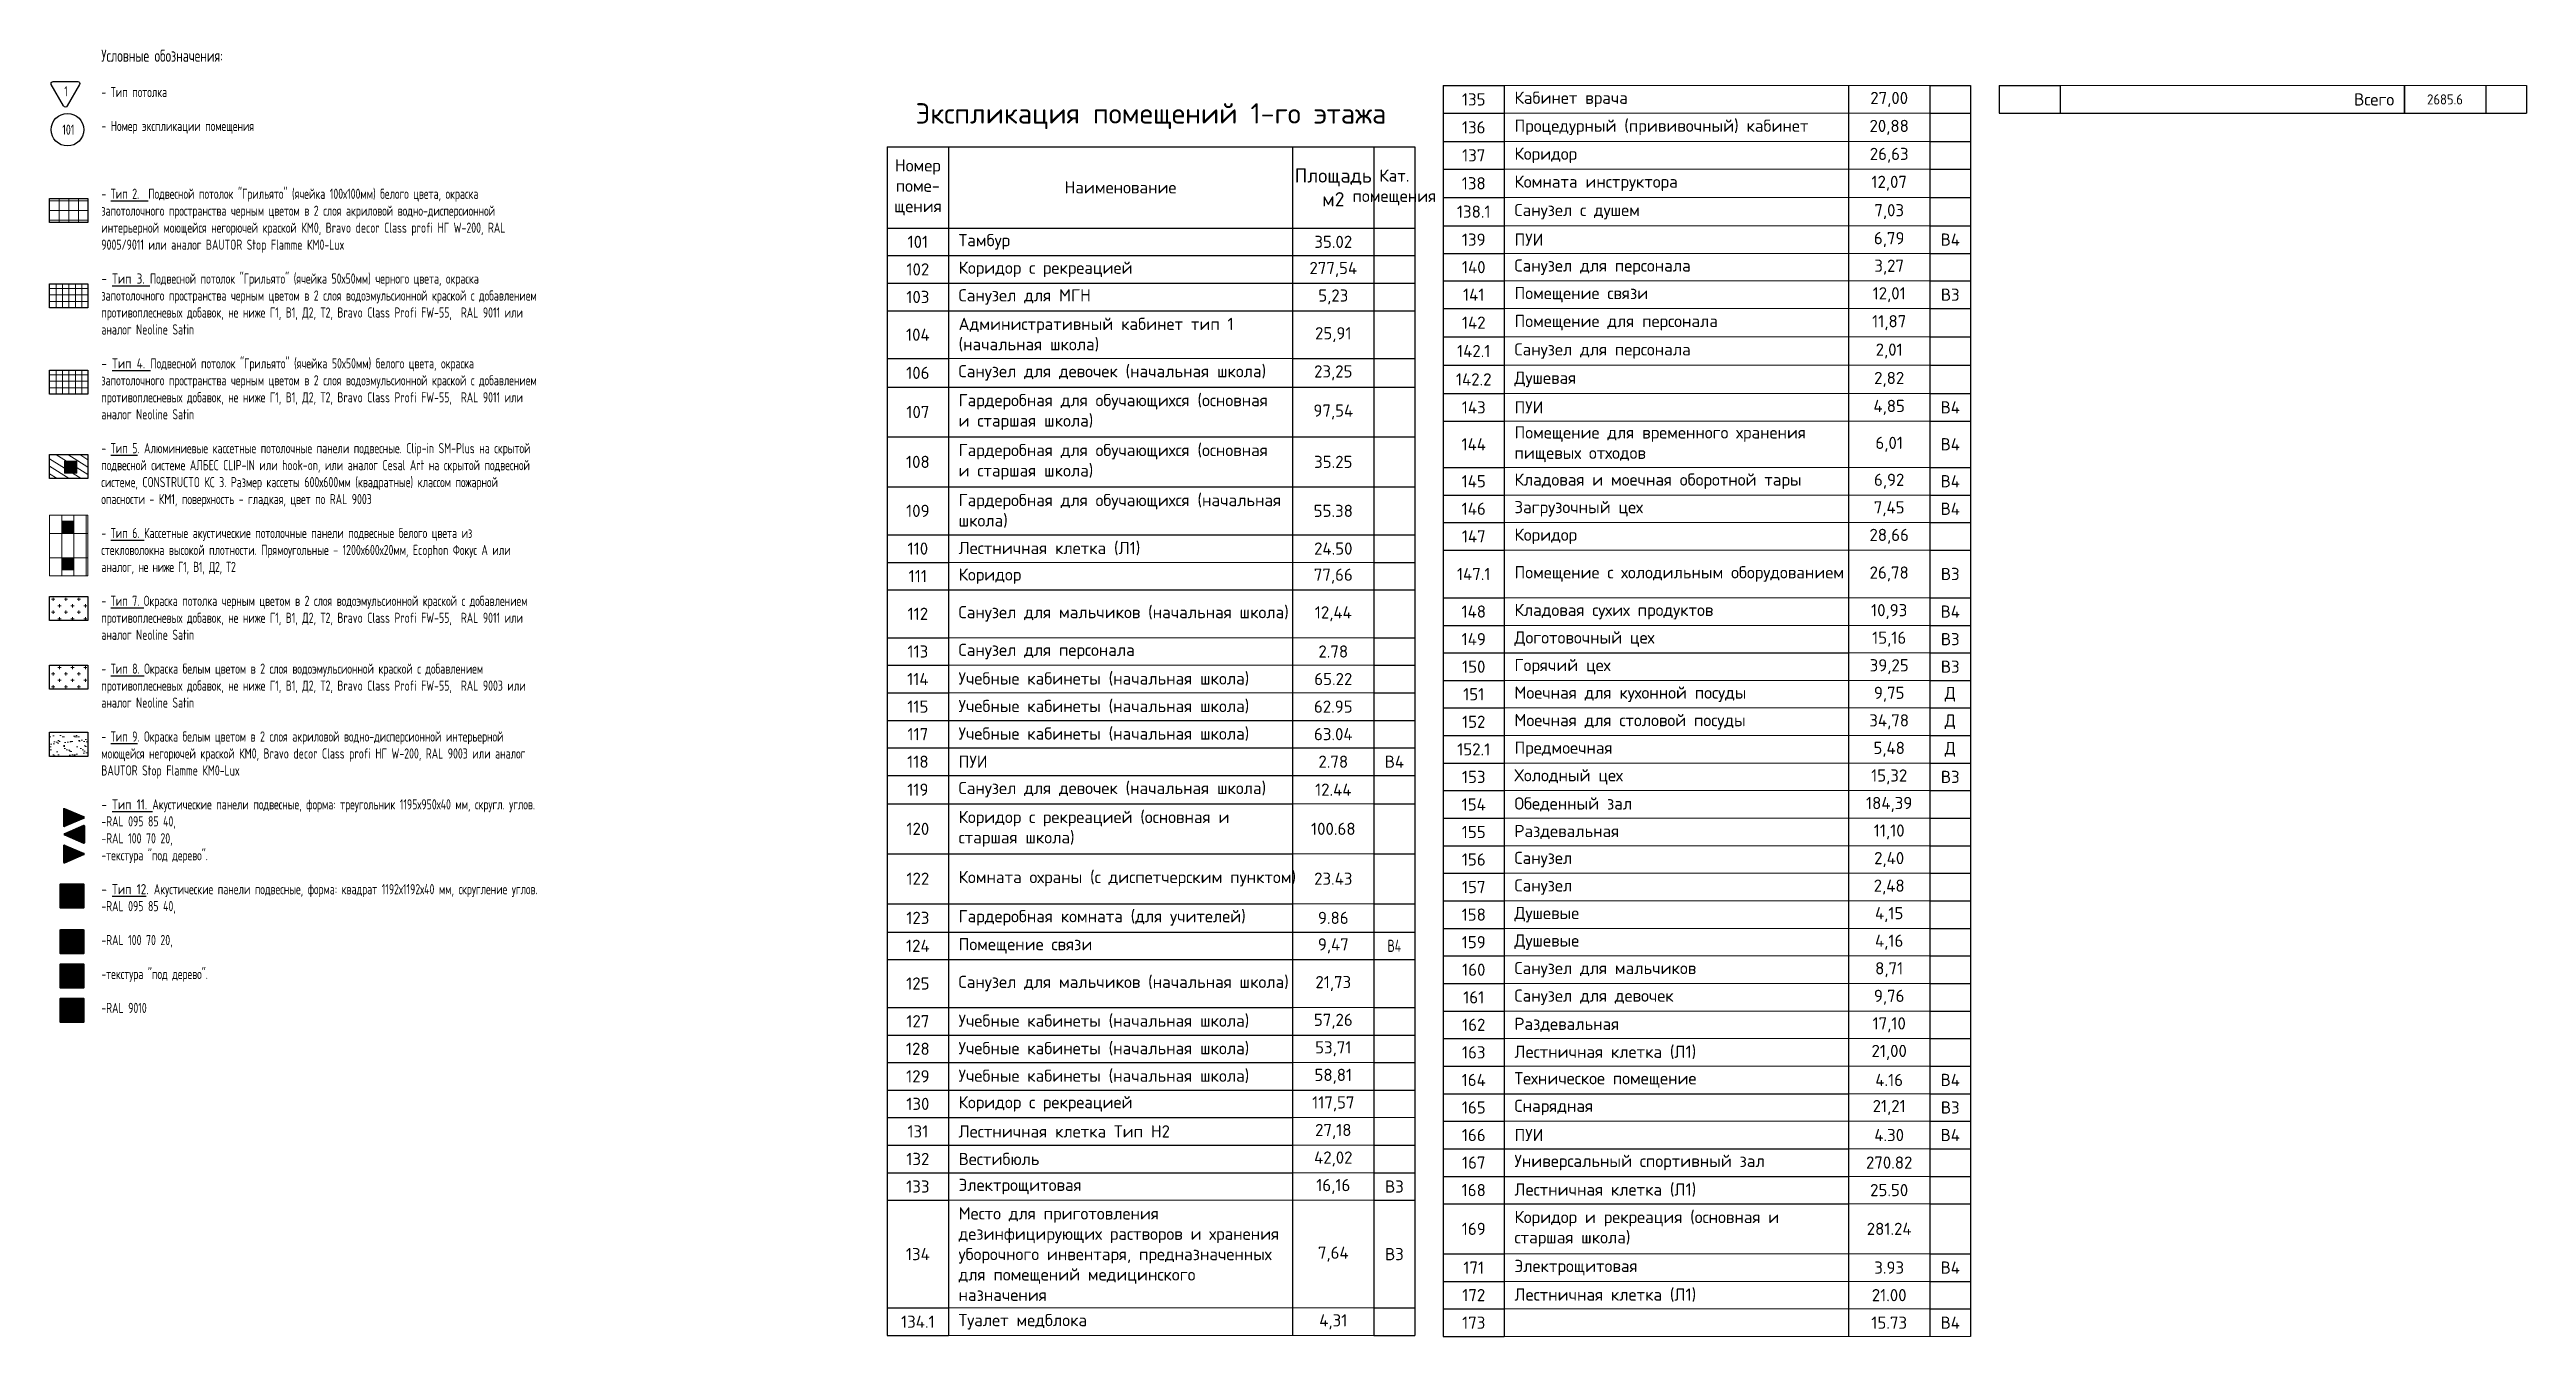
# Model space of a CAD drawing. Header units: millimetres. Extents: x -510890 to 397870, y -45599 to 141350.
# Drawn here: x -214559 to -153716, y 14595 to 46218 of the extents above; entities that cross this region are included whole.
import ezdxf

# ---------------------------------------------------------------- set-up
doc = ezdxf.new("R2010")
doc.units = ezdxf.units.MM
doc.layers.add('АР_Полы_Штриховка', color=252, linetype='Continuous', lineweight=0)
doc.layers.add('АР_Потолки_Штриховка', color=252, linetype='Continuous', lineweight=0)
for name, color, linetype, lineweight, true_color in [('АР_Потолок_RAL 095 85 40', 7, 'Continuous', 5, 0xddc87a), ('АР_Потолок_RAL 100 70 20', 7, 'Continuous', 5, 0xb3ac85), ('АР_Потолок_Грильято_белый_100х100', 7, 'Continuous', 5, 0xff7070), ('АР_Потолок_Грильято_белый_50х50', 7, 'Continuous', 5, 0x8e00bd), ('АР_Потолок_Грильято_черный_50х50', 7, 'Continuous', 5, 0xfa3e00), ('АР_Потолок_Покраска', 7, 'Continuous', 5, 0x007399), ('АР_Потолок_Текстура дерево', 7, 'Continuous', 5, 0xe7bf8e)]:
    doc.layers.add(name, color=color, linetype=linetype, lineweight=lineweight, true_color=true_color)
doc.layers.add('АР_Таблицы', color=250, linetype='Continuous')
doc.styles.add('ISOCPEUR', font='isocpeur.ttf', dxfattribs={"height": 800})
doc.styles.add('ISOCPEUR_2', font='isocpeur.ttf', dxfattribs={"width": 0.9, "height": 300})
doc.styles.add('Архитект', font='isocpeur.ttf', dxfattribs={"width": 0.8, "oblique": 8})

msp = doc.modelspace()

# ---------------------------------------------------------------- texts
at = {"char_height": 250, "attachment_point": 1, "style": 'ISOCPEUR'}
for s, insert, width in [('\\A1;{\\H1.2x;\\W0.7;Условные обозначения: \\H1.66667x;\\P\\pxql;\\H0.5x;\\P\\A0;- Тип потолка\\P\\P- Номер экспликации помещения\\P\\P\\pq*;\\P\\pql;\\P\\pq*;- \\LТип 2.\\l  Подвесной потолок "Грильято" (ячейка 100х100мм) белого цвета, окраска запотолочного пространства черным цветом в 2 слоя акриловой водно-дисперсионной интерьерной моющейся негорючей краской КМ0, Bravo decor Class profi НГ W-200, RAL 9005/9011 или аналог BAUTOR Stop Flamme КМ0-Lux{\\W0.8; }\\P\\P\\W0.8;- \\LТип 3.\\l \\W0.7;Подвесной потолок "Грильято" (ячейка 50х50мм) черного цвета, окраска запотолочного пространства черным цветом в 2 слоя водоэмульсионной краской с добавлением противоплесневых добавок, не ниже Г1, В1, Д2, Т2, Bravo Class Profi FW-55,  RAL 9011 или аналог Neoline Satin\\P\\W0.8;\\P- \\LТип 4.\\l \\W0.7;Подвесной потолок "Грильято" (ячейка 50х50мм) белого цвета, окраска запотолочного пространства черным цветом в 2 слоя водоэмульсионной краской с добавлением противоплесневых добавок, не ниже Г1, В1, Д2, Т2, Bravo Class Profi FW-55,  RAL 9011 или аналог Neoline Satin \\P\\P\\pql;- \\LТип 5\\l. Алюминиевые кассетные потолочные панели подвесные. Clip-in SM-Plus на скрытой подвесной системе АЛБЕС CLIP-IN или hook-on, или аналог Cesal Art на скрытой подвесной системе, CONSTRUCTO КС З. Размер кассеты 600х600мм (квадратные) классом пожарной опасности - КМ1, поверхность - гладкая, цвет по RAL 9003 \\P\\P\\pq*;- \\LТип 6.\\l Кассетные акустические потолочные панели подвесные белого цвета из стекловолокна высокой плотности. Прямоугольные - 1200х600х20мм, Ecophon Фокус А или аналог, \\T0.95;не ниже Г1, В1, Д2, Т2 \\T1;\\P\\P\\pql;- \\LТип 7. \\lОкраска потолка черным цветом в 2 слоя водоэмульсионной краской с добавлением противоплесневых добавок, не ниже Г1, В1, Д2, Т2, Bravo Class Profi FW-55,  RAL 9011 или аналог Neoline Satin \\P\\P- \\LТип 8.\\l Окраска белым цветом в 2 слоя водоэмульсионной краской с добавлением противоплесневых добавок, не ниже Г1, В1, Д2, Т2, Bravo Class Profi FW-55,  RAL 9003 или аналог Neoline Satin \\P\\P- \\LТип 9\\l. Окраска белым цветом в 2 слоя акриловой водно-дисперсионной интерьерной моющейся негорючей краской КМ0, Bravo decor Class profi НГ W-200, RAL 9003 или аналог BAUTOR Stop Flamme КМ0-Lux \\P\\W0.8;\\P- \\LТип 11.\\l \\W0.7;Акустические панели подвесные, форма: треугольник 1195х950х40 мм, скругл. углов.\\P\\pq*;-RAL 095 85 40, \\P-RAL 100 70 20, \\P-текстура "под дерево".\\P\\P\\pql;\\W0.8;- \\LТип 12\\l. \\W0.7;Акустические панели подвесные, форма: квадрат 1192х1192х40 мм, скругление углов.\\P\\pq*;-RAL 095 85 40, \\P\\P-RAL 100 70 20, \\P\\C7;\\P-текстура "под дерево".\\P\\P-RAL 9010}', (-213287, 46215.5), 10676.736), ('{\\W0.7;1}', (-214197.6, 45317.8), 294.334), ('{\\W0.7;101}', (-214244.7, 44372.8), 294.334)]:
    msp.add_mtext(s, dxfattribs=dict(at, insert=insert, width=width))

# ---------------------------------------------------------------- blocks, each defined once
blk = doc.blocks.new('*T93')
at = {"layer": 'АР_Таблицы', "color": 0, "linetype": 'ByBlock', "lineweight": -2, "ltscale": 1000, "transparency": 16777216}
for p, q in [((13655, 0), (15155, 0)), ((25610, 0), (26610, 0)), ((27310, 0), (28810, 0)), ((13655, -677), (15155, -677)), ((25610, -677), (26610, -677)), ((13655, -1374), (15155, -1374)), ((25610, -1374), (26610, -1374)), ((13655, -2051), (15155, -2051)), ((25610, -2051), (26610, -2051)), ((13655, -2748), (15155, -2748)), ((25610, -2748), (26610, -2748)), ((13655, -3445), (15155, -3445)), ((25610, -3445), (26610, -3445)), ((0, -4177), (12955, -4177)), ((13655, -4122), (15155, -4122)), ((25610, -4122), (26610, -4122)), ((0, -4854), (12955, -4854)), ((13655, -4798), (15155, -4798)), ((25610, -4798), (26610, -4798)), ((13655, -5475), (15155, -5475)), ((25610, -5475), (26610, -5475)), ((0, -5531), (12955, -5531)), ((13655, -6172), (15155, -6172)), ((25610, -6172), (26610, -6172)), ((0, -6708), (1500, -6708)), ((9955, -6708), (12955, -6708)), ((13655, -6869), (15155, -6869)), ((25610, -6869), (26610, -6869)), ((0, -7405), (12955, -7405)), ((13655, -7566), (15155, -7566)), ((25610, -7566), (26610, -7566)), ((13655, -8243), (15155, -8243)), ((25610, -8243), (26610, -8243)), ((0, -8632), (12955, -8632)), ((13655, -9382), (15155, -9382)), ((25610, -9382), (26610, -9382)), ((0, -9859), (12955, -9859)), ((13655, -10059), (15155, -10059)), ((25610, -10059), (26610, -10059)), ((13655, -10735), (15155, -10735)), ((25610, -10735), (26610, -10735)), ((0, -11036), (12955, -11036)), ((13655, -11412), (15155, -11412)), ((25610, -11412), (26610, -11412)), ((0, -11713), (1500, -11713)), ((11955, -11713), (12955, -11713)), ((0, -12390), (12955, -12390)), ((13655, -12585), (15155, -12585)), ((25610, -12585), (26610, -12585)), ((13655, -13262), (15155, -13262)), ((25610, -13262), (26610, -13262)), ((0, -13566), (1500, -13566)), ((11955, -13566), (12955, -13566)), ((13655, -13938), (23610, -13938)), ((25610, -13938), (26610, -13938)), ((0, -14242), (1500, -14242)), ((11955, -14242), (12955, -14242)), ((0, -14919), (1500, -14919)), ((11955, -14919), (12955, -14919)), ((13655, -14615), (15155, -14615)), ((25610, -14615), (26610, -14615)), ((0, -15596), (12955, -15596)), ((13655, -15292), (15155, -15292)), ((25610, -15292), (26610, -15292)), ((0, -16273), (12955, -16273)), ((13655, -15969), (15155, -15969)), ((25610, -15969), (26610, -15969)), ((0, -16950), (12955, -16950)), ((13655, -16646), (15155, -16646)), ((25610, -16646), (26610, -16646)), ((13655, -17323), (15155, -17323)), ((25610, -17323), (26610, -17323)), ((0, -17647), (9955, -17647)), ((11955, -17647), (12955, -17647)), ((13655, -18000), (15155, -18000)), ((25610, -18000), (26610, -18000)), ((13655, -18677), (15155, -18677)), ((25610, -18677), (26610, -18677)), ((0, -18874), (9955, -18874)), ((11955, -18874), (12955, -18874)), ((13655, -19354), (15155, -19354)), ((25610, -19354), (26610, -19354)), ((13655, -20031), (15155, -20031)), ((25610, -20031), (26610, -20031)), ((0, -20101), (9955, -20101)), ((11955, -20101), (12955, -20101)), ((0, -20798), (12955, -20798)), ((13655, -20708), (15155, -20708)), ((25610, -20708), (26610, -20708)), ((0, -21475), (12955, -21475)), ((13655, -21385), (15155, -21385)), ((25610, -21385), (26610, -21385)), ((13655, -22062), (15155, -22062)), ((25610, -22062), (26610, -22062)), ((0, -22650), (9955, -22650)), ((11955, -22650), (12955, -22650)), ((13655, -22738), (15155, -22738)), ((25610, -22738), (26610, -22738)), ((0, -23327), (12955, -23327)), ((13655, -23415), (15155, -23415)), ((25610, -23415), (26610, -23415)), ((0, -24004), (9955, -24004)), ((11955, -24004), (12955, -24004)), ((13655, -24092), (15155, -24092)), ((25610, -24092), (26610, -24092)), ((0, -24681), (12955, -24681)), ((13655, -24769), (23610, -24769)), ((25610, -24769), (26610, -24769)), ((0, -25358), (9955, -25358)), ((13655, -25446), (15155, -25446)), ((25610, -25446), (26610, -25446)), ((0, -26035), (9955, -26035)), ((11955, -26035), (12955, -26035)), ((13655, -26123), (23610, -26123)), ((25610, -26123), (26610, -26123)), ((0, -26712), (9955, -26712)), ((11955, -26712), (12955, -26712)), ((13655, -26800), (23610, -26800)), ((25610, -26800), (26610, -26800)), ((0, -27389), (1500, -27389)), ((11955, -27389), (12955, -27389)), ((13655, -27477), (23610, -27477)), ((25610, -27477), (26610, -27477)), ((13655, -28704), (15155, -28704)), ((25610, -28704), (26610, -28704)), ((13655, -29381), (15155, -29381)), ((25610, -29381), (26610, -29381)), ((0, -30034), (1500, -30034)), ((11955, -30034), (12955, -30034)), ((13655, -30058), (15155, -30058)), ((25610, -30058), (26610, -30058)), ((0, -30711), (1500, -30711)), ((11955, -30711), (12955, -30711)), ((13655, -30735), (15155, -30735))]:
    blk.add_line(p, q, dxfattribs=at)
at = {"layer": 'АР_Таблицы', "color": 0, "linetype": 'ByBlock', "lineweight": 30, "ltscale": 1000, "transparency": 16777216}
for p, q in [((13655, 0), (13655, -30735)), ((15155, 0), (15155, -30735)), ((23610, 0), (23610, -30735)), ((25610, 0), (25610, -30735)), ((26610, 0), (26610, -30735)), ((27310, 0), (27310, -677)), ((28810, 0), (28810, -677)), ((37264, 0), (37264, -677)), ((39264, 0), (39264, -677)), ((40264, 0), (40264, -677)), ((27310, -677), (40264, -677)), ((0, -1500), (12955, -1500)), ((0, -1500), (0, -30711)), ((1500, -1500), (1500, -30711)), ((9955, -1500), (9955, -30711)), ((11955, -1500), (11955, -30711)), ((12955, -1500), (12955, -30711)), ((0, -3500), (12955, -3500))]:
    blk.add_line(p, q, dxfattribs=at)
at = {"layer": 'АР_Таблицы', "color": 0, "linetype": 'ByBlock', "lineweight": 9, "ltscale": 1000, "transparency": 16777216}
for p, q in [((15155, 0), (25610, 0)), ((37264, 0), (39264, 0)), ((15155, -677), (25610, -677)), ((15155, -1374), (25610, -1374)), ((15155, -2051), (25610, -2051)), ((15155, -2748), (25610, -2748)), ((15155, -3445), (25610, -3445)), ((15155, -4122), (25610, -4122)), ((15155, -4798), (25610, -4798)), ((15155, -5475), (25610, -5475)), ((15155, -6172), (25610, -6172)), ((1500, -6708), (9955, -6708)), ((15155, -6869), (25610, -6869)), ((15155, -7566), (25610, -7566)), ((15155, -8243), (25610, -8243)), ((15155, -9382), (25610, -9382)), ((15155, -10059), (25610, -10059)), ((15155, -10735), (25610, -10735)), ((15155, -11412), (25610, -11412)), ((1500, -11713), (11955, -11713)), ((15155, -12585), (25610, -12585)), ((15155, -13262), (25610, -13262)), ((1500, -13566), (11955, -13566)), ((23610, -13938), (25610, -13938)), ((1500, -14242), (11955, -14242)), ((1500, -14919), (11955, -14919)), ((15155, -14615), (25610, -14615)), ((15155, -15292), (25610, -15292)), ((15155, -15969), (25610, -15969)), ((15155, -16646), (25610, -16646)), ((15155, -17323), (25610, -17323)), ((9955, -17647), (11955, -17647)), ((15155, -18000), (25610, -18000)), ((15155, -18677), (25610, -18677)), ((9955, -18874), (11955, -18874)), ((15155, -19354), (25610, -19354)), ((15155, -20031), (25610, -20031)), ((9955, -20101), (11955, -20101)), ((15155, -20708), (25610, -20708)), ((15155, -21385), (25610, -21385)), ((15155, -22062), (25610, -22062)), ((9955, -22650), (11955, -22650)), ((15155, -22738), (25610, -22738)), ((15155, -23415), (25610, -23415)), ((9955, -24004), (11955, -24004)), ((15155, -24092), (25610, -24092)), ((23610, -24769), (25610, -24769)), ((9955, -25358), (12955, -25358)), ((15155, -25446), (25610, -25446)), ((9955, -26035), (11955, -26035)), ((23610, -26123), (25610, -26123)), ((9955, -26712), (11955, -26712)), ((23610, -26800), (25610, -26800)), ((1500, -27389), (11955, -27389)), ((23610, -27477), (25610, -27477)), ((15155, -28704), (25610, -28704)), ((15155, -29381), (25610, -29381)), ((1500, -30034), (11955, -30034)), ((15155, -30058), (25610, -30058)), ((1500, -30711), (11955, -30711)), ((23610, -30735), (25610, -30735))]:
    blk.add_line(p, q, dxfattribs=at)
at = {"layer": 'АР_Таблицы', "color": 0, "linetype": 'ByBlock', "lineweight": 13, "ltscale": 1000, "transparency": 16777216}
for p, q in [((28810, 0), (37264, 0)), ((39264, 0), (40264, 0)), ((15155, -30735), (23610, -30735)), ((25610, -30735), (26610, -30735))]:
    blk.add_line(p, q, dxfattribs=at)
at = {"layer": 'АР_Таблицы', "ltscale": 1000, "transparency": 16777216}
for s, insert, char_height, width, attachment_point, style in [('Экспликация помещений 1-го этажа', (6477, -750), 500, 12854.8, 5, 'ISOCPEUR'), ('135', (14405, -338), 300, 1223.08, 5, 'ISOCPEUR'), ('Кабинет врача', (15405, -338), 300, 7954.8, 4, 'ISOCPEUR'), ('27,00', (24610, -338), 300, 1500, 5, 'ISOCPEUR'), ('Всего', (37014, -338), 300, 7954.8, 6, 'ISOCPEUR'), ('2685.6', (38264, -338), 250, 1980, 5, 'ISOCPEUR_2'), ('136', (14405, -1025), 300, 1223.08, 5, 'ISOCPEUR'), ('Процедурный (прививочный) кабинет', (15405, -1025), 300, 7954.8, 4, 'ISOCPEUR'), ('20,88', (24610, -1025), 300, 1500, 5, 'ISOCPEUR'), ('Номер поме- щения', (750, -2500), 300, 1400, 5, 'ISOCPEUR'), ('137', (14405, -1712), 300, 1223.08, 5, 'ISOCPEUR'), ('Коридор', (15405, -1712), 300, 7954.8, 4, 'ISOCPEUR'), ('26,63', (24610, -1712), 300, 1500, 5, 'ISOCPEUR'), ('Наименование', (5727, -2500), 300, 8354.8, 5, 'ISOCPEUR'), ('Площадь м2', (10955, -2500), 350, 1900, 5, 'ISOCPEUR'), ('Кат. помещения', (12455, -2500), 300, 900, 5, 'ISOCPEUR'), ('138', (14405, -2399), 300, 1223.08, 5, 'ISOCPEUR'), ('Комната инструктора ', (15405, -2399), 300, 7954.8, 4, 'ISOCPEUR'), ('12,07', (24610, -2399), 300, 1500, 5, 'ISOCPEUR'), ('138.1', (14405, -3096), 300, 1223.08, 5, 'ISOCPEUR'), ('Санузел с душем', (15405, -3096), 300, 7954.8, 4, 'ISOCPEUR'), ('7,03', (24610, -3096), 300, 1500, 5, 'ISOCPEUR'), ('Тамбур', (1750, -3838), 300, 7954.8, 4, 'ISOCPEUR'), ('139', (14405, -3783), 300, 1223.08, 5, 'ISOCPEUR'), ('ПУИ', (15405, -3783), 300, 7954.8, 4, 'ISOCPEUR'), ('6,79', (24610, -3783), 300, 1500, 5, 'ISOCPEUR'), ('{\\C1;В4}', (26110, -3783), 300, 900, 5, 'ISOCPEUR'), ('101', (750, -3838), 300, 1223.08, 5, 'ISOCPEUR'), ('35.02', (10955, -3838), 300, 1500, 5, 'ISOCPEUR'), ('102', (750, -4515), 300, 1223.08, 5, 'ISOCPEUR'), ('Коридор с рекреацией', (1750, -4515), 300, 7954.8, 4, 'ISOCPEUR'), ('277,54', (10955, -4515), 300, 1500, 5, 'ISOCPEUR'), ('140', (14405, -4460), 300, 1223.08, 5, 'ISOCPEUR'), ('Санузел для персонала', (15405, -4460), 300, 7954.8, 4, 'ISOCPEUR'), ('3,27', (24610, -4460), 300, 1500, 5, 'ISOCPEUR'), ('103', (750, -5192), 300, 1223.08, 5, 'ISOCPEUR'), ('Санузел для МГН', (1750, -5192), 300, 7954.8, 4, 'ISOCPEUR'), ('5,23', (10955, -5192), 300, 1500, 5, 'ISOCPEUR'), ('141', (14405, -5137), 300, 1223.08, 5, 'ISOCPEUR'), ('Помещение связи', (15405, -5137), 300, 7954.8, 4, 'ISOCPEUR'), ('12,01', (24610, -5137), 300, 1500, 5, 'ISOCPEUR'), ('{\\C240;\\c2367469;В3}', (26110, -5137), 300, 900, 5, 'ISOCPEUR'), ('104', (750, -6119), 300, 1223.08, 5, 'ISOCPEUR'), ('Административный кабинет тип 1 (начальная школа)', (1750, -6119), 300, 7954.8, 4, 'ISOCPEUR'), ('25,91', (10955, -6119), 300, 1500, 5, 'ISOCPEUR'), ('142', (14405, -5824), 300, 1223.08, 5, 'ISOCPEUR'), ('Помещение для персонала ', (15405, -5824), 300, 7954.8, 4, 'ISOCPEUR'), ('11,87', (24610, -5824), 300, 1500, 5, 'ISOCPEUR'), ('142.1', (14405, -6521), 300, 1223.08, 5, 'ISOCPEUR'), ('Санузел для персонала', (15405, -6521), 300, 7954.8, 4, 'ISOCPEUR'), ('2,01', (24610, -6521), 300, 1500, 5, 'ISOCPEUR'), ('106', (750, -7057), 300, 1223.08, 5, 'ISOCPEUR'), ('Санузел для девочек (начальная школа)', (1750, -7057), 300, 7954.8, 4, 'ISOCPEUR'), ('23,25', (10955, -7057), 300, 1500, 5, 'ISOCPEUR'), ('142.2', (14405, -7218), 300, 1223.08, 5, 'ISOCPEUR'), ('Душевая', (15405, -7218), 300, 7954.8, 4, 'ISOCPEUR'), ('2,82', (24610, -7218), 300, 1500, 5, 'ISOCPEUR'), ('107', (750, -8019), 300, 1223.08, 5, 'ISOCPEUR'), ('Гардеробная для обучающихся (основная и старшая школа)', (1750, -8019), 300, 7954.8, 4, 'ISOCPEUR'), ('97,54', (10955, -8019), 300, 1500, 5, 'ISOCPEUR'), ('143', (14405, -7905), 300, 1223.08, 5, 'ISOCPEUR'), ('ПУИ', (15405, -7905), 300, 7954.8, 4, 'ISOCPEUR'), ('4,85', (24610, -7905), 300, 1500, 5, 'ISOCPEUR'), ('{\\C1;В4}', (26110, -7905), 300, 900, 5, 'ISOCPEUR'), ('Помещение для временного хранения пищевых отходов', (15405, -8812), 300, 7954.8, 4, 'ISOCPEUR'), ('108', (750, -9245), 300, 1223.08, 5, 'ISOCPEUR'), ('Гардеробная для обучающихся (основная и старшая школа)', (1750, -9245), 300, 7954.8, 4, 'ISOCPEUR'), ('35.25', (10955, -9245), 300, 1500, 5, 'ISOCPEUR'), ('144', (14405, -8812), 300, 1223.08, 5, 'ISOCPEUR'), ('6,01', (24610, -8812), 300, 1500, 5, 'ISOCPEUR'), ('{\\C1;В4}', (26110, -8812), 300, 900, 5, 'ISOCPEUR'), ('145', (14405, -9720), 300, 1223.08, 5, 'ISOCPEUR'), ('Кладовая и моечная оборотной тары', (15405, -9720), 300, 7954.8, 4, 'ISOCPEUR'), ('6,92', (24610, -9720), 300, 1500, 5, 'ISOCPEUR'), ('{\\C1;В4}', (26110, -9720), 300, 900, 5, 'ISOCPEUR'), ('109', (750, -10448), 300, 1223.08, 5, 'ISOCPEUR'), ('Гардеробная для обучающихся (начальная школа)', (1750, -10448), 300, 7954.8, 4, 'ISOCPEUR'), ('55.38', (10955, -10448), 300, 1500, 5, 'ISOCPEUR'), ('146', (14405, -10397), 300, 1223.08, 5, 'ISOCPEUR'), ('Загрузочный цех', (15405, -10397), 300, 7954.8, 4, 'ISOCPEUR'), ('7,45', (24610, -10397), 300, 1500, 5, 'ISOCPEUR'), ('{\\C1;В4}', (26110, -10397), 300, 900, 5, 'ISOCPEUR'), ('147', (14405, -11074), 300, 1223.08, 5, 'ISOCPEUR'), ('Коридор ', (15405, -11074), 300, 7954.8, 4, 'ISOCPEUR'), ('28,66', (24610, -11074), 300, 1500, 5, 'ISOCPEUR'), ('110', (750, -11375), 300, 1223.08, 5, 'ISOCPEUR'), ('Лестничная клетка (Л1)', (1750, -11375), 300, 7954.8, 4, 'ISOCPEUR'), ('24.50', (10955, -11375), 300, 1500, 5, 'ISOCPEUR'), ('111', (750, -12052), 300, 1223.08, 5, 'ISOCPEUR'), ('Коридор', (1750, -12052), 300, 7954.8, 4, 'ISOCPEUR'), ('77,66', (10955, -12052), 300, 1500, 5, 'ISOCPEUR'), ('147.1', (14405, -11999), 300, 1223.08, 5, 'ISOCPEUR'), ('Помещение с холодильным оборудованием', (15405, -11999), 300, 7954.8, 4, 'ISOCPEUR'), ('26,78', (24610, -11999), 300, 1500, 5, 'ISOCPEUR'), ('{\\C1;В3}', (26110, -11999), 300, 900, 5, 'ISOCPEUR'), ('Санузел для мальчиков (начальная школа)', (1750, -12978), 300, 7954.8, 4, 'ISOCPEUR'), ('148', (14405, -12923), 300, 1223.08, 5, 'ISOCPEUR'), ('Кладовая сухих продуктов', (15405, -12923), 300, 7954.8, 4, 'ISOCPEUR'), ('10,93', (24610, -12923), 300, 1500, 5, 'ISOCPEUR'), ('{\\C1;В4}', (26110, -12923), 300, 900, 5, 'ISOCPEUR'), ('112', (750, -12978), 300, 1223.08, 5, 'ISOCPEUR'), ('12,44', (10955, -12978), 300, 1500, 5, 'ISOCPEUR'), ('113', (750, -13904), 300, 1223.08, 5, 'ISOCPEUR'), ('Санузел для персонала', (1750, -13904), 300, 7954.8, 4, 'ISOCPEUR'), ('2.78', (10955, -13904), 300, 1500, 5, 'ISOCPEUR'), ('149', (14405, -13600), 300, 1223.08, 5, 'ISOCPEUR'), ('Доготовочный цех', (15405, -13600), 300, 7954.8, 4, 'ISOCPEUR'), ('15,16', (24610, -13600), 300, 1500, 5, 'ISOCPEUR'), ('{\\C1;В3}', (26110, -13600), 300, 900, 5, 'ISOCPEUR'), ('114', (750, -14581), 300, 1223.08, 5, 'ISOCPEUR'), ('Учебные кабинеты (начальная школа)', (1750, -14581), 300, 7954.8, 4, 'ISOCPEUR'), ('65.22', (10955, -14581), 300, 1500, 5, 'ISOCPEUR'), ('150', (14405, -14277), 300, 1223.08, 5, 'ISOCPEUR'), ('Горячий цех', (15405, -14277), 300, 7954.8, 4, 'ISOCPEUR'), ('39,25', (24610, -14277), 300, 1500, 5, 'ISOCPEUR'), ('{\\C1;В3}', (26110, -14277), 300, 900, 5, 'ISOCPEUR'), ('115', (750, -15258), 300, 1223.08, 5, 'ISOCPEUR'), ('Учебные кабинеты (начальная школа)', (1750, -15258), 300, 7954.8, 4, 'ISOCPEUR'), ('62.95', (10955, -15258), 300, 1500, 5, 'ISOCPEUR'), ('151', (14405, -14954), 300, 1223.08, 5, 'ISOCPEUR'), ('Моечная для кухонной посуды', (15405, -14954), 300, 7954.8, 4, 'ISOCPEUR'), ('9,75', (24610, -14954), 300, 1500, 5, 'ISOCPEUR'), ('{\\C1;Д}', (26110, -14954), 300, 900, 5, 'ISOCPEUR'), ('117', (750, -15935), 300, 1223.08, 5, 'ISOCPEUR'), ('Учебные кабинеты (начальная школа)', (1750, -15935), 300, 7954.8, 4, 'ISOCPEUR'), ('63.04', (10955, -15935), 300, 1500, 5, 'ISOCPEUR'), ('152', (14405, -15631), 300, 1223.08, 5, 'ISOCPEUR'), ('Моечная для столовой посуды', (15405, -15631), 300, 7954.8, 4, 'ISOCPEUR'), ('34,78', (24610, -15631), 300, 1500, 5, 'ISOCPEUR'), ('{\\C1;Д}', (26110, -15631), 300, 900, 5, 'ISOCPEUR'), ('152.1', (14405, -16308), 300, 1223.08, 5, 'ISOCPEUR'), ('Предмоечная ', (15405, -16308), 300, 7954.8, 4, 'ISOCPEUR'), ('5,48', (24610, -16308), 300, 1500, 5, 'ISOCPEUR'), ('{\\C1;Д}', (26110, -16308), 300, 900, 5, 'ISOCPEUR'), ('118', (750, -16612), 300, 1223.08, 5, 'ISOCPEUR'), ('ПУИ', (1750, -16612), 300, 7954.8, 4, 'ISOCPEUR'), ('2.78', (10955, -16612), 300, 1500, 5, 'ISOCPEUR'), ('{\\C1;В4}', (12455, -16612), 300, 900, 5, 'ISOCPEUR'), ('153', (14405, -16985), 300, 1223.08, 5, 'ISOCPEUR'), ('Холодный цех', (15405, -16985), 300, 7954.8, 4, 'ISOCPEUR'), ('15,32', (24610, -16985), 300, 1500, 5, 'ISOCPEUR'), ('{\\C1;В3}', (26110, -16985), 300, 900, 5, 'ISOCPEUR'), ('119', (750, -17299), 300, 1223.08, 5, 'ISOCPEUR'), ('Санузел для девочек (начальная школа)', (1750, -17299), 300, 7954.8, 4, 'ISOCPEUR'), ('12.44', (10955, -17299), 300, 1500, 5, 'ISOCPEUR'), ('154', (14405, -17662), 300, 1223.08, 5, 'ISOCPEUR'), ('Обеденный зал', (15405, -17662), 300, 7954.8, 4, 'ISOCPEUR'), ('184,39', (24610, -17662), 300, 1500, 5, 'ISOCPEUR'), ('120', (750, -18261), 300, 1223.08, 5, 'ISOCPEUR'), ('Коридор с рекреацией (основная и старшая школа)', (1750, -18261), 300, 7954.8, 4, 'ISOCPEUR'), ('100.68', (10955, -18261), 300, 1500, 5, 'ISOCPEUR'), ('155', (14405, -18338), 300, 1223.08, 5, 'ISOCPEUR'), ('Раздевальная', (15405, -18338), 300, 7954.8, 4, 'ISOCPEUR'), ('11,10', (24610, -18338), 300, 1500, 5, 'ISOCPEUR'), ('Санузел', (15405, -19015), 300, 7954.8, 4, 'ISOCPEUR'), ('2,40', (24610, -19015), 300, 1500, 5, 'ISOCPEUR'), ('122', (750, -19487), 300, 1223.08, 5, 'ISOCPEUR'), ('Комната охраны (с диспетчерским пунктом)', (1750, -19487), 300, 7954.8, 4, 'ISOCPEUR'), ('23.43', (10955, -19487), 300, 1500, 5, 'ISOCPEUR'), ('156', (14405, -19015), 300, 1223.08, 5, 'ISOCPEUR'), ('157', (14405, -19692), 300, 1223.08, 5, 'ISOCPEUR'), ('Санузел', (15405, -19692), 300, 7954.8, 4, 'ISOCPEUR'), ('2,48', (24610, -19692), 300, 1500, 5, 'ISOCPEUR'), ('123', (750, -20449), 300, 1223.08, 5, 'ISOCPEUR'), ('Гардеробная комната (для учителей)', (1750, -20449), 300, 7954.8, 4, 'ISOCPEUR'), ('9.86', (10955, -20449), 300, 1500, 5, 'ISOCPEUR'), ('158', (14405, -20369), 300, 1223.08, 5, 'ISOCPEUR'), ('Душевые', (15405, -20369), 300, 7954.8, 4, 'ISOCPEUR'), ('4,15', (24610, -20369), 300, 1500, 5, 'ISOCPEUR'), ('124', (750, -21136), 300, 1223.08, 5, 'ISOCPEUR'), ('Помещение связи', (1750, -21136), 300, 7954.8, 4, 'ISOCPEUR'), ('9,47', (10955, -21136), 300, 1500, 5, 'ISOCPEUR'), ('{\\Q0;\\W0.7;\\C1;В4}', (12455, -21136), 300, 900, 5, 'Архитект'), ('159', (14405, -21046), 300, 1223.08, 5, 'ISOCPEUR'), ('Душевые', (15405, -21046), 300, 7954.8, 4, 'ISOCPEUR'), ('4,16', (24610, -21046), 300, 1500, 5, 'ISOCPEUR'), ('Санузел для мальчиков (начальная школа)', (1750, -22062), 300, 7954.8, 4, 'ISOCPEUR'), ('21,73', (10955, -22062), 300, 1500, 5, 'ISOCPEUR'), ('160', (14405, -21723), 300, 1223.08, 5, 'ISOCPEUR'), ('Санузел для мальчиков', (15405, -21723), 300, 7954.8, 4, 'ISOCPEUR'), ('8,71', (24610, -21723), 300, 1500, 5, 'ISOCPEUR'), ('125', (750, -22062), 300, 1223.08, 5, 'ISOCPEUR'), ('161', (14405, -22400), 300, 1223.08, 5, 'ISOCPEUR'), ('Санузел для девочек', (15405, -22400), 300, 7954.8, 4, 'ISOCPEUR'), ('9,76', (24610, -22400), 300, 1500, 5, 'ISOCPEUR'), ('127', (750, -22989), 300, 1223.08, 5, 'ISOCPEUR'), ('Учебные кабинеты (начальная школа)', (1750, -22989), 300, 7954.8, 4, 'ISOCPEUR'), ('57,26', (10955, -22989), 300, 1500, 5, 'ISOCPEUR'), ('162', (14405, -23077), 300, 1223.08, 5, 'ISOCPEUR'), ('Раздевальная', (15405, -23077), 300, 7954.8, 4, 'ISOCPEUR'), ('17,10', (24610, -23077), 300, 1500, 5, 'ISOCPEUR'), ('128', (750, -23666), 300, 1223.08, 5, 'ISOCPEUR'), ('Учебные кабинеты (начальная школа)', (1750, -23666), 300, 7954.8, 4, 'ISOCPEUR'), ('53,71', (10955, -23666), 300, 1500, 5, 'ISOCPEUR'), ('163', (14405, -23754), 300, 1223.08, 5, 'ISOCPEUR'), ('Лестничная клетка (Л1)', (15405, -23754), 300, 7954.8, 4, 'ISOCPEUR'), ('21,00', (24610, -23754), 300, 1500, 5, 'ISOCPEUR'), ('129', (750, -24342), 300, 1223.08, 5, 'ISOCPEUR'), ('Учебные кабинеты (начальная школа)', (1750, -24342), 300, 7954.8, 4, 'ISOCPEUR'), ('58,81', (10955, -24342), 300, 1500, 5, 'ISOCPEUR'), ('164', (14405, -24431), 300, 1223.08, 5, 'ISOCPEUR'), ('Техническое помещение', (15405, -24431), 300, 7954.8, 4, 'ISOCPEUR'), ('4.16', (24610, -24431), 300, 1500, 5, 'ISOCPEUR'), ('{\\C1;В4}', (26110, -24431), 300, 900, 5, 'ISOCPEUR'), ('130', (750, -25019), 300, 1223.08, 5, 'ISOCPEUR'), ('Коридор с рекреацией', (1750, -25019), 300, 7954.8, 4, 'ISOCPEUR'), ('117,57', (10955, -25019), 300, 1500, 5, 'ISOCPEUR'), ('Снарядная', (15405, -25108), 300, 7954.8, 4, 'ISOCPEUR'), ('21,21', (24610, -25108), 300, 1500, 5, 'ISOCPEUR'), ('131', (750, -25696), 300, 1223.08, 5, 'ISOCPEUR'), ('Лестничная клетка Тип Н2', (1750, -25696), 300, 7954.8, 4, 'ISOCPEUR'), ('27,18', (10955, -25696), 300, 1500, 5, 'ISOCPEUR'), ('165', (14405, -25108), 300, 1223.08, 5, 'ISOCPEUR'), ('{\\C1;В3}', (26110, -25108), 300, 900, 5, 'ISOCPEUR'), ('166', (14405, -25785), 300, 1223.08, 5, 'ISOCPEUR'), ('{\\C256;\\c0;ПУИ}', (15405, -25785), 300, 7954.8, 4, 'ISOCPEUR'), ('4.30', (24610, -25785), 300, 1500, 5, 'ISOCPEUR'), ('{\\C1;В4}', (26110, -25785), 300, 900, 5, 'ISOCPEUR'), ('132', (750, -26373), 300, 1223.08, 5, 'ISOCPEUR'), ('Вестибюль', (1750, -26373), 300, 7954.8, 4, 'ISOCPEUR'), ('42,02', (10955, -26373), 300, 1500, 5, 'ISOCPEUR'), ('167', (14405, -26462), 300, 1223.08, 5, 'ISOCPEUR'), ('Универсальный спортивный зал', (15405, -26462), 300, 7954.8, 4, 'ISOCPEUR'), ('270.82', (24610, -26462), 300, 1500, 5, 'ISOCPEUR'), ('133', (750, -27050), 300, 1223.08, 5, 'ISOCPEUR'), ('Электрощитовая', (1750, -27050), 300, 7954.8, 4, 'ISOCPEUR'), ('16,16', (10955, -27050), 300, 1500, 5, 'ISOCPEUR'), ('{\\C240;\\c2367469;В3}', (12455, -27050), 300, 900, 5, 'ISOCPEUR'), ('168', (14405, -27138), 300, 1223.08, 5, 'ISOCPEUR'), ('Лестничная клетка (Л1)', (15405, -27138), 300, 7954.8, 4, 'ISOCPEUR'), ('25.50', (24610, -27138), 300, 1500, 5, 'ISOCPEUR'), ('Место для приготовления дезинфицирующих растворов и хранения уборочного инвентаря, предназначенных для помещений медицинского назначения', (1750, -28711), 300, 7954.8, 4, 'ISOCPEUR'), ('169', (14405, -28090), 300, 1223.08, 5, 'ISOCPEUR'), ('Коридор и рекреация (основная и старшая школа)', (15405, -28090), 300, 7954.8, 4, 'ISOCPEUR'), ('281.24', (24610, -28090), 300, 1500, 5, 'ISOCPEUR'), ('134', (750, -28711), 300, 1223.08, 5, 'ISOCPEUR'), ('7,64', (10955, -28711), 300, 1500, 5, 'ISOCPEUR'), ('{\\C1;В3}', (12455, -28711), 300, 900, 5, 'ISOCPEUR'), ('171', (14405, -29042), 300, 1223.08, 5, 'ISOCPEUR'), ('Электрощитовая ', (15405, -29042), 300, 7954.8, 4, 'ISOCPEUR'), ('3.93', (24610, -29042), 300, 1500, 5, 'ISOCPEUR'), ('{\\C240;\\c2367469;В4}', (26110, -29042), 300, 900, 5, 'ISOCPEUR'), ('172', (14405, -29719), 300, 1223.08, 5, 'ISOCPEUR'), ('Лестничная клетка (Л1)', (15405, -29719), 300, 7954.8, 4, 'ISOCPEUR'), ('21.00', (24610, -29719), 300, 1500, 5, 'ISOCPEUR'), ('134.1', (750, -30373), 300, 1223.08, 5, 'ISOCPEUR'), ('Туалет медблока', (1750, -30373), 300, 7954.8, 4, 'ISOCPEUR'), ('4,31', (10955, -30373), 300, 1500, 5, 'ISOCPEUR'), ('173', (14405, -30396), 300, 1223.08, 5, 'ISOCPEUR'), ('15.73', (24610, -30396), 300, 1500, 5, 'ISOCPEUR'), ('{\\C240;\\c2367469;В4}', (26110, -30396), 300, 900, 5, 'ISOCPEUR')]:
    blk.add_mtext(s, dxfattribs=dict(at, insert=insert, char_height=char_height, width=width, attachment_point=attachment_point, style=style))
blk = doc.blocks.new('*T5977')
at = {"layer": 'АР_Таблицы', "color": 0, "linetype": 'ByBlock', "lineweight": -2, "ltscale": 1000, "transparency": 16777216}
for p, q in [((0, 0), (1500, 0)), ((11955, 0), (12955, 0)), ((0, -677), (1500, -677)), ((11955, -677), (12955, -677)), ((0, -1374), (1500, -1374)), ((11955, -1374), (12955, -1374)), ((0, -2051), (1500, -2051)), ((11955, -2051), (12955, -2051)), ((0, -2748), (1500, -2748)), ((11955, -2748), (12955, -2748)), ((0, -3445), (1500, -3445)), ((11955, -3445), (12955, -3445)), ((0, -4122), (1500, -4122)), ((11955, -4122), (12955, -4122)), ((0, -4798), (1500, -4798)), ((11955, -4798), (12955, -4798)), ((0, -5475), (1500, -5475)), ((11955, -5475), (12955, -5475)), ((0, -6172), (1500, -6172)), ((11955, -6172), (12955, -6172)), ((0, -6869), (1500, -6869)), ((11955, -6869), (12955, -6869)), ((0, -7566), (1500, -7566)), ((11955, -7566), (12955, -7566)), ((0, -8243), (1500, -8243)), ((11955, -8243), (12955, -8243)), ((0, -9382), (1500, -9382)), ((11955, -9382), (12955, -9382)), ((0, -10059), (1500, -10059)), ((11955, -10059), (12955, -10059)), ((0, -10735), (1500, -10735)), ((11955, -10735), (12955, -10735)), ((0, -11412), (1500, -11412)), ((11955, -11412), (12955, -11412)), ((0, -12585), (1500, -12585)), ((11955, -12585), (12955, -12585)), ((0, -13262), (1500, -13262)), ((11955, -13262), (12955, -13262)), ((0, -13938), (9955, -13938)), ((11955, -13938), (12955, -13938)), ((0, -14615), (1500, -14615)), ((11955, -14615), (12955, -14615)), ((0, -15292), (1500, -15292)), ((11955, -15292), (12955, -15292)), ((0, -15969), (1500, -15969)), ((11955, -15969), (12955, -15969)), ((0, -16646), (1500, -16646)), ((11955, -16646), (12955, -16646)), ((0, -17323), (1500, -17323)), ((11955, -17323), (12955, -17323)), ((0, -18000), (1500, -18000)), ((11955, -18000), (12955, -18000)), ((0, -18677), (1500, -18677)), ((11955, -18677), (12955, -18677)), ((0, -19354), (1500, -19354)), ((11955, -19354), (12955, -19354)), ((0, -20031), (1500, -20031)), ((11955, -20031), (12955, -20031)), ((0, -20708), (1500, -20708)), ((11955, -20708), (12955, -20708)), ((0, -21385), (1500, -21385)), ((11955, -21385), (12955, -21385)), ((0, -22062), (1500, -22062)), ((11955, -22062), (12955, -22062)), ((0, -22738), (1500, -22738)), ((11955, -22738), (12955, -22738)), ((0, -23415), (1500, -23415)), ((11955, -23415), (12955, -23415)), ((0, -24092), (1500, -24092)), ((11955, -24092), (12955, -24092)), ((0, -24769), (9955, -24769)), ((11955, -24769), (12955, -24769)), ((0, -25446), (1500, -25446)), ((11955, -25446), (12955, -25446)), ((0, -26123), (9955, -26123)), ((11955, -26123), (12955, -26123)), ((0, -26800), (9955, -26800)), ((11955, -26800), (12955, -26800)), ((0, -27477), (9955, -27477)), ((11955, -27477), (12955, -27477)), ((0, -28704), (1500, -28704)), ((11955, -28704), (12955, -28704)), ((0, -29381), (1500, -29381)), ((11955, -29381), (12955, -29381)), ((0, -30058), (1500, -30058)), ((11955, -30058), (12955, -30058)), ((0, -30735), (1500, -30735))]:
    blk.add_line(p, q, dxfattribs=at)
at = {"layer": 'АР_Таблицы', "color": 0, "linetype": 'ByBlock', "lineweight": 30, "ltscale": 1000, "transparency": 16777216}
for p, q in [((0, 0), (0, -30735)), ((1500, 0), (1500, -30735)), ((9955, 0), (9955, -30735)), ((11955, 0), (11955, -30735)), ((12955, 0), (12955, -30735))]:
    blk.add_line(p, q, dxfattribs=at)
at = {"layer": 'АР_Таблицы', "color": 0, "linetype": 'ByBlock', "lineweight": 9, "ltscale": 1000, "transparency": 16777216}
for p, q in [((1500, 0), (11955, 0)), ((1500, -677), (11955, -677)), ((1500, -1374), (11955, -1374)), ((1500, -2051), (11955, -2051)), ((1500, -2748), (11955, -2748)), ((1500, -3445), (11955, -3445)), ((1500, -4122), (11955, -4122)), ((1500, -4798), (11955, -4798)), ((1500, -5475), (11955, -5475)), ((1500, -6172), (11955, -6172)), ((1500, -6869), (11955, -6869)), ((1500, -7566), (11955, -7566)), ((1500, -8243), (11955, -8243)), ((1500, -9382), (11955, -9382)), ((1500, -10059), (11955, -10059)), ((1500, -10735), (11955, -10735)), ((1500, -11412), (11955, -11412)), ((1500, -12585), (11955, -12585)), ((1500, -13262), (11955, -13262)), ((9955, -13938), (11955, -13938)), ((1500, -14615), (11955, -14615)), ((1500, -15292), (11955, -15292)), ((1500, -15969), (11955, -15969)), ((1500, -16646), (11955, -16646)), ((1500, -17323), (11955, -17323)), ((1500, -18000), (11955, -18000)), ((1500, -18677), (11955, -18677)), ((1500, -19354), (11955, -19354)), ((1500, -20031), (11955, -20031)), ((1500, -20708), (11955, -20708)), ((1500, -21385), (11955, -21385)), ((1500, -22062), (11955, -22062)), ((1500, -22738), (11955, -22738)), ((1500, -23415), (11955, -23415)), ((1500, -24092), (11955, -24092)), ((9955, -24769), (11955, -24769)), ((1500, -25446), (11955, -25446)), ((9955, -26123), (11955, -26123)), ((9955, -26800), (11955, -26800)), ((9955, -27477), (11955, -27477)), ((1500, -28704), (11955, -28704)), ((1500, -29381), (11955, -29381)), ((1500, -30058), (11955, -30058)), ((9955, -30735), (11955, -30735))]:
    blk.add_line(p, q, dxfattribs=at)
at = {"layer": 'АР_Таблицы', "color": 0, "linetype": 'ByBlock', "lineweight": 13, "ltscale": 1000, "transparency": 16777216}
for p, q in [((1500, -30735), (9955, -30735)), ((11955, -30735), (12955, -30735))]:
    blk.add_line(p, q, dxfattribs=at)
at = {"layer": 'АР_Таблицы', "ltscale": 1000, "transparency": 16777216, "char_height": 300, "style": 'ISOCPEUR'}
for s, insert, width, attachment_point in [('135', (750, -338), 1223.08, 5), ('Кабинет врача', (1750, -338), 7954.8, 4), ('27,00', (10955, -338), 1500, 5), ('136', (750, -1025), 1223.08, 5), ('Процедурный (прививочный) кабинет', (1750, -1025), 7954.8, 4), ('20,88', (10955, -1025), 1500, 5), ('137', (750, -1712), 1223.08, 5), ('Коридор', (1750, -1712), 7954.8, 4), ('26,63', (10955, -1712), 1500, 5), ('138', (750, -2399), 1223.08, 5), ('Комната инструктора ', (1750, -2399), 7954.8, 4), ('12,07', (10955, -2399), 1500, 5), ('138.1', (750, -3096), 1223.08, 5), ('Санузел с душем', (1750, -3096), 7954.8, 4), ('7,03', (10955, -3096), 1500, 5), ('139', (750, -3783), 1223.08, 5), ('ПУИ', (1750, -3783), 7954.8, 4), ('6,79', (10955, -3783), 1500, 5), ('{\\C1;В4}', (12455, -3783), 900, 5), ('140', (750, -4460), 1223.08, 5), ('Санузел для персонала', (1750, -4460), 7954.8, 4), ('3,27', (10955, -4460), 1500, 5), ('141', (750, -5137), 1223.08, 5), ('Помещение связи', (1750, -5137), 7954.8, 4), ('12,01', (10955, -5137), 1500, 5), ('{\\C240;\\c2367469;В3}', (12455, -5137), 900, 5), ('142', (750, -5824), 1223.08, 5), ('Помещение для персонала ', (1750, -5824), 7954.8, 4), ('11,87', (10955, -5824), 1500, 5), ('142.1', (750, -6521), 1223.08, 5), ('Санузел для персонала', (1750, -6521), 7954.8, 4), ('2,01', (10955, -6521), 1500, 5), ('142.2', (750, -7218), 1223.08, 5), ('Душевая', (1750, -7218), 7954.8, 4), ('2,82', (10955, -7218), 1500, 5), ('143', (750, -7905), 1223.08, 5), ('ПУИ', (1750, -7905), 7954.8, 4), ('4,85', (10955, -7905), 1500, 5), ('{\\C1;В4}', (12455, -7905), 900, 5), ('Помещение для временного хранения пищевых отходов', (1750, -8812), 7954.8, 4), ('144', (750, -8812), 1223.08, 5), ('6,01', (10955, -8812), 1500, 5), ('{\\C1;В4}', (12455, -8812), 900, 5), ('145', (750, -9720), 1223.08, 5), ('Кладовая и моечная оборотной тары', (1750, -9720), 7954.8, 4), ('6,92', (10955, -9720), 1500, 5), ('{\\C1;В4}', (12455, -9720), 900, 5), ('146', (750, -10397), 1223.08, 5), ('Загрузочный цех', (1750, -10397), 7954.8, 4), ('7,45', (10955, -10397), 1500, 5), ('{\\C1;В4}', (12455, -10397), 900, 5), ('147', (750, -11074), 1223.08, 5), ('Коридор ', (1750, -11074), 7954.8, 4), ('28,66', (10955, -11074), 1500, 5), ('147.1', (750, -11999), 1223.08, 5), ('Помещение с холодильным оборудованием', (1750, -11999), 7954.8, 4), ('26,78', (10955, -11999), 1500, 5), ('{\\C1;В3}', (12455, -11999), 900, 5), ('148', (750, -12923), 1223.08, 5), ('Кладовая сухих продуктов', (1750, -12923), 7954.8, 4), ('10,93', (10955, -12923), 1500, 5), ('{\\C1;В4}', (12455, -12923), 900, 5), ('149', (750, -13600), 1223.08, 5), ('Доготовочный цех', (1750, -13600), 7954.8, 4), ('15,16', (10955, -13600), 1500, 5), ('{\\C1;В3}', (12455, -13600), 900, 5), ('150', (750, -14277), 1223.08, 5), ('Горячий цех', (1750, -14277), 7954.8, 4), ('39,25', (10955, -14277), 1500, 5), ('{\\C1;В3}', (12455, -14277), 900, 5), ('151', (750, -14954), 1223.08, 5), ('Моечная для кухонной посуды', (1750, -14954), 7954.8, 4), ('9,75', (10955, -14954), 1500, 5), ('{\\C1;Д}', (12455, -14954), 900, 5), ('152', (750, -15631), 1223.08, 5), ('Моечная для столовой посуды', (1750, -15631), 7954.8, 4), ('34,78', (10955, -15631), 1500, 5), ('{\\C1;Д}', (12455, -15631), 900, 5), ('152.1', (750, -16308), 1223.08, 5), ('Предмоечная ', (1750, -16308), 7954.8, 4), ('5,48', (10955, -16308), 1500, 5), ('{\\C1;Д}', (12455, -16308), 900, 5), ('153', (750, -16985), 1223.08, 5), ('Холодный цех', (1750, -16985), 7954.8, 4), ('15,32', (10955, -16985), 1500, 5), ('{\\C1;В3}', (12455, -16985), 900, 5), ('154', (750, -17662), 1223.08, 5), ('Обеденный зал', (1750, -17662), 7954.8, 4), ('184,39', (10955, -17662), 1500, 5), ('155', (750, -18338), 1223.08, 5), ('Раздевальная', (1750, -18338), 7954.8, 4), ('11,10', (10955, -18338), 1500, 5), ('Санузел', (1750, -19015), 7954.8, 4), ('2,40', (10955, -19015), 1500, 5), ('156', (750, -19015), 1223.08, 5), ('157', (750, -19692), 1223.08, 5), ('Санузел', (1750, -19692), 7954.8, 4), ('2,48', (10955, -19692), 1500, 5), ('158', (750, -20369), 1223.08, 5), ('Душевые', (1750, -20369), 7954.8, 4), ('4,15', (10955, -20369), 1500, 5), ('159', (750, -21046), 1223.08, 5), ('Душевые', (1750, -21046), 7954.8, 4), ('4,16', (10955, -21046), 1500, 5), ('160', (750, -21723), 1223.08, 5), ('Санузел для мальчиков', (1750, -21723), 7954.8, 4), ('8,71', (10955, -21723), 1500, 5), ('161', (750, -22400), 1223.08, 5), ('Санузел для девочек', (1750, -22400), 7954.8, 4), ('9,76', (10955, -22400), 1500, 5), ('162', (750, -23077), 1223.08, 5), ('Раздевальная', (1750, -23077), 7954.8, 4), ('17,10', (10955, -23077), 1500, 5), ('163', (750, -23754), 1223.08, 5), ('Лестничная клетка (Л1)', (1750, -23754), 7954.8, 4), ('21,00', (10955, -23754), 1500, 5), ('164', (750, -24431), 1223.08, 5), ('Техническое помещение', (1750, -24431), 7954.8, 4), ('4.16', (10955, -24431), 1500, 5), ('{\\C1;В4}', (12455, -24431), 900, 5), ('Снарядная', (1750, -25108), 7954.8, 4), ('21,21', (10955, -25108), 1500, 5), ('165', (750, -25108), 1223.08, 5), ('{\\C1;В3}', (12455, -25108), 900, 5), ('166', (750, -25785), 1223.08, 5), ('{\\C256;\\c0;ПУИ}', (1750, -25785), 7954.8, 4), ('4.30', (10955, -25785), 1500, 5), ('{\\C1;В4}', (12455, -25785), 900, 5), ('167', (750, -26462), 1223.08, 5), ('Универсальный спортивный зал', (1750, -26462), 7954.8, 4), ('270.82', (10955, -26462), 1500, 5), ('168', (750, -27138), 1223.08, 5), ('Лестничная клетка (Л1)', (1750, -27138), 7954.8, 4), ('25.50', (10955, -27138), 1500, 5), ('169', (750, -28090), 1223.08, 5), ('Коридор и рекреация (основная и старшая школа)', (1750, -28090), 7954.8, 4), ('281.24', (10955, -28090), 1500, 5), ('171', (750, -29042), 1223.08, 5), ('Электрощитовая ', (1750, -29042), 7954.8, 4), ('3.93', (10955, -29042), 1500, 5), ('{\\C240;\\c2367469;В4}', (12455, -29042), 900, 5), ('172', (750, -29719), 1223.08, 5), ('Лестничная клетка (Л1)', (1750, -29719), 7954.8, 4), ('21.00', (10955, -29719), 1500, 5), ('173', (750, -30396), 1223.08, 5), ('15.73', (10955, -30396), 1500, 5), ('{\\C240;\\c2367469;В4}', (12455, -30396), 900, 5)]:
    blk.add_mtext(s, dxfattribs=dict(at, insert=insert, width=width, attachment_point=attachment_point))
blk = doc.blocks.new('*T5978')
at = {"layer": 'АР_Таблицы', "color": 0, "linetype": 'ByBlock', "lineweight": -2, "ltscale": 1000, "transparency": 16777216}
blk.add_line((0, 0), (1500, 0), dxfattribs=at)
at = {"layer": 'АР_Таблицы', "color": 0, "linetype": 'ByBlock', "lineweight": 30, "ltscale": 1000, "transparency": 16777216}
for p, q in [((0, 0), (0, -677)), ((1500, 0), (1500, -677)), ((9955, 0), (9955, -677)), ((11955, 0), (11955, -677)), ((12955, 0), (12955, -677)), ((0, -677), (12955, -677))]:
    blk.add_line(p, q, dxfattribs=at)
at = {"layer": 'АР_Таблицы', "color": 0, "linetype": 'ByBlock', "lineweight": 13, "ltscale": 1000, "transparency": 16777216}
for p, q in [((1500, 0), (9955, 0)), ((11955, 0), (12955, 0))]:
    blk.add_line(p, q, dxfattribs=at)
at = {"layer": 'АР_Таблицы', "color": 0, "linetype": 'ByBlock', "lineweight": 9, "ltscale": 1000, "transparency": 16777216}
blk.add_line((9955, 0), (11955, 0), dxfattribs=at)
at = {"layer": 'АР_Таблицы', "ltscale": 1000, "transparency": 16777216}
for s, insert, char_height, width, attachment_point, style in [('Всего', (9705, -338), 300, 7954.8, 6, 'ISOCPEUR'), ('2685.6', (10955, -338), 250, 1980, 5, 'ISOCPEUR_2')]:
    blk.add_mtext(s, dxfattribs=dict(at, insert=insert, char_height=char_height, width=width, attachment_point=attachment_point, style=style))

# ---------------------------------------------------------------- hatches: boundary and pattern name
at = {"layer": 'АР_Полы_Штриховка', "transparency": 33554610}
h = msp.add_hatch(dxfattribs=at)
h.set_pattern_fill('ANSI37', color=250, scale=100, angle=45)
h.set_pattern_definition([(90, (-8363953500.93, -936162161.2), (-317.5, 0), []), (180, (-8363953500.93, -936162161.2), (0, -317.5), [])])
h.paths.add_polyline_path([(-214559.3, 36265.4), (-213615.5, 36265.4), (-213615.5, 35673.5), (-214559.3, 35673.5)])
at = {"layer": 'АР_Потолки_Штриховка', "ltscale": 100, "true_color": 0xf8f6b0}
h = msp.add_hatch(color=51, dxfattribs=at)
h.dxf.hatch_style = 1
h.paths.add_polyline_path([(-214176.3, 35817.7), (-213901.3, 35817.7), (-213901.3, 36092.7), (-214176.3, 36092.7)])
h = msp.add_hatch(color=51, dxfattribs=at)
h.dxf.hatch_style = 1
h.paths.add_polyline_path([(-214246.8, 34341.4), (-213971.8, 34341.4), (-213971.8, 34616.4), (-214246.8, 34616.4)])
h = msp.add_hatch(color=51, dxfattribs=at)
h.dxf.hatch_style = 1
h.paths.add_polyline_path([(-214246.8, 33441.4), (-213971.8, 33441.4), (-213971.8, 33716.4), (-214246.8, 33716.4)])
at = {"layer": 'АР_Потолок_RAL 095 85 40', "transparency": 33554687}
h = msp.add_hatch(color=256, dxfattribs=at)
h.dxf.hatch_style = 1
h.paths.add_polyline_path([(-214216, 27147, 0.5396909), (-214181.1, 27124), (-213720.7, 27323.4, 0.6566108), (-213720.7, 27369.3), (-214181.1, 27568.7, 0.5396909), (-214216, 27545.8)])
h = msp.add_hatch(color=256, dxfattribs=at)
h.dxf.hatch_style = 1
h.paths.add_polyline_path([(-214279.2, 25715.3, 0.4142136), (-214304.2, 25690.3), (-214304.2, 25144.3, 0.4142136), (-214279.2, 25119.3), (-213733.2, 25119.3, 0.4142136), (-213708.2, 25144.3), (-213708.2, 25690.3, 0.4142136), (-213733.2, 25715.3)])
at = {"layer": 'АР_Потолок_RAL 100 70 20', "transparency": 33554687}
h = msp.add_hatch(color=256, dxfattribs=at)
h.dxf.hatch_style = 1
h.paths.add_polyline_path([(-213728.3, 26712.1, 0.5396909), (-213693.4, 26735), (-213693.4, 27133.9, 0.5396909), (-213728.3, 27156.8), (-214188.7, 26957.4, 0.6566108), (-214188.7, 26911.5)])
h = msp.add_hatch(color=256, dxfattribs=at)
h.dxf.hatch_style = 1
h.paths.add_polyline_path([(-213708.2, 24566.9, 0.4142136), (-213733.2, 24591.9), (-214279.2, 24591.9, 0.4142136), (-214304.2, 24566.9), (-214304.2, 24020.9, 0.4142136), (-214279.2, 23995.9), (-213733.2, 23995.9, 0.4142136), (-213708.2, 24020.9)])
at = {"layer": 'АР_Потолок_Грильято_белый_100х100', "transparency": 33554559}
h = msp.add_hatch(dxfattribs=at)
h.set_pattern_fill('ANSI37', color=256, scale=75, angle=45)
h.set_pattern_definition([(90, (-214087.37, 42261.76), (-238.125, 0), []), (180, (-214087.37, 42261.76), (-1e-14, -238.125), [])])
h.paths.add_polyline_path([(-214544.3, 42557.7), (-213600.5, 42557.7), (-213600.5, 41965.8), (-214544.3, 41965.8)])
at = {"layer": 'АР_Потолок_Грильято_белый_50х50', "transparency": 33554687}
h = msp.add_hatch(dxfattribs=at)
h.set_pattern_fill('ANSI37', color=256, scale=50, angle=45)
h.set_pattern_definition([(90, (-214559.26, 37749.89), (-158.75, 0), []), (180, (-214559.26, 37749.89), (0, -158.75), [])])
h.paths.add_polyline_path([(-214559.3, 38341.8), (-213615.5, 38341.8), (-213615.5, 37749.9), (-214559.3, 37749.9)])
at = {"layer": 'АР_Потолок_Грильято_черный_50х50', "transparency": 33554687}
h = msp.add_hatch(dxfattribs=at)
h.set_pattern_fill('ANSI37', color=256, scale=50, angle=45)
h.set_pattern_definition([(90, (-214559.26, 39869.18), (-158.75, 0), []), (180, (-214559.26, 39869.18), (0, -158.75), [])])
h.paths.add_polyline_path([(-214559.3, 40461), (-213615.5, 40461), (-213615.5, 39869.2), (-214559.3, 39869.2)])
at = {"layer": 'АР_Потолок_Покраска'}
h = msp.add_hatch(dxfattribs=at)
h.set_pattern_fill('CROSS', color=256, scale=25)
h.set_pattern_definition([(0, (-423586.12, 39852.46), (158.75, 158.75), [79.375, -238.125]), (90, (-423546.43, 39812.77), (-158.75, 158.75), [79.375, -238.125])])
h.paths.add_polyline_path([(-214559.3, 32776.6), (-213615.5, 32776.6), (-213615.5, 32184.7), (-214559.3, 32184.7)])
h = msp.add_hatch(dxfattribs=at)
h.set_pattern_fill('CROSS', color=256, scale=25)
h.set_pattern_definition([(0, (-423586.12, 40242.91), (158.75, 158.75), [79.375, -238.125]), (90, (-423546.43, 40203.22), (-158.75, 158.75), [79.375, -238.125])])
h.paths.add_polyline_path([(-214559.3, 31093.9), (-213615.5, 31093.9), (-213615.5, 30502), (-214559.3, 30502)])
h = msp.add_hatch(dxfattribs=at)
h.set_pattern_fill('AR-SAND', color=256, scale=5)
h.set_pattern_definition([(37.5, (-423586.12, 40753.12), (-8.00016, 244.70662), [0, -193.04, 0, -215.9, 0, -206.375]), (7.5, (-423586.1, 40753.12), (224.76164, 358.41255), [0, -104.14, 0, -173.99, 0, -66.675]), (327.5, (-423742.33, 40753.12), (395.49619, 0.7186), [0, -63.5, 0, -228.6, 0, -298.45]), (317.5, (-423742.33, 40753.12), (381.7782, 111.46466), [0, -31.75, 0, -149.86, 0, -171.45])])
h.paths.add_polyline_path([(-214559.3, 29441.4), (-213615.5, 29441.4), (-213615.5, 28849.5), (-214559.3, 28849.5)])
at = {"layer": 'АР_Потолок_Текстура дерево', "transparency": 33554687}
h = msp.add_hatch(color=256, dxfattribs=at)
h.dxf.hatch_style = 1
h.paths.add_polyline_path([(-214216, 26249.5, 0.5396909), (-214181.1, 26226.6), (-213720.7, 26426, 0.6566108), (-213720.7, 26471.9), (-214181.1, 26671.3, 0.5396909), (-214216, 26648.4)])
h = msp.add_hatch(color=256, dxfattribs=at)
h.dxf.hatch_style = 1
h.paths.add_polyline_path([(-213708.2, 23724.6, 0.4142136), (-213733.2, 23749.6), (-214279.2, 23749.6, 0.4142136), (-214304.2, 23724.6), (-214304.2, 23178.6, 0.4142136), (-214279.2, 23153.6), (-213733.2, 23153.6, 0.4142136), (-213708.2, 23178.6)])
at = {"layer": 'АР_Потолок_Текстура дерево', "true_color": 0xffffff, "transparency": 33554687}
h = msp.add_hatch(color=7, dxfattribs=at)
h.dxf.hatch_style = 1
h.paths.add_polyline_path([(-213708.2, 22882.3, 0.4142136), (-213733.2, 22907.3), (-214279.2, 22907.3, 0.4142136), (-214304.2, 22882.3), (-214304.2, 22336.3, 0.4142136), (-214279.2, 22311.3), (-213733.2, 22311.3, 0.4142136), (-213708.2, 22336.3)])

# ---------------------------------------------------------------- linework, layer by layer
msp.add_lwpolyline([(-214473.3, 45429.9), (-213867.1, 45429.9, -0.5773495), (-213823.8, 45354.9), (-214126.9, 44829.9, -0.5773541), (-214213.5, 44829.9), (-214516.6, 45354.9, -0.5773491), (-214473.3, 45429.9, -0.0000017)], format="xyb")
for points in [[(-214559.3, 42557.7), (-213615.5, 42557.7), (-213615.5, 41965.8), (-214559.3, 41965.8)], [(-214559.3, 40461), (-213615.5, 40461), (-213615.5, 39869.2), (-214559.3, 39869.2)], [(-214559.3, 38341.8), (-213615.5, 38341.8), (-213615.5, 37749.9), (-214559.3, 37749.9)], [(-214559.3, 36265.4), (-213615.5, 36265.4), (-213615.5, 35673.5), (-214559.3, 35673.5)], [(-214559.3, 32776.6), (-213615.5, 32776.6), (-213615.5, 32184.7), (-214559.3, 32184.7)], [(-214559.3, 31093.9), (-213615.5, 31093.9), (-213615.5, 30502), (-214559.3, 30502)], [(-214559.3, 29441.4), (-213615.5, 29441.4), (-213615.5, 28849.5), (-214559.3, 28849.5)]]:
    msp.add_lwpolyline(points, close=True)
msp.add_circle((-214118.4, 44247.2), 400)
at = {"layer": 'АР_Полы_Штриховка'}
msp.add_lwpolyline([(-214559.3, 34778.9), (-213615.5, 34778.9), (-213615.5, 33287), (-214559.3, 33287)], close=True, dxfattribs=at)
at = {"layer": 'АР_Потолки_Штриховка', "color": 18, "ltscale": 100, "true_color": 0x000000}
for points in [[(-213888.8, 35805.2), (-214188.8, 35805.2), (-214188.8, 36105.2), (-213888.8, 36105.2)], [(-213901.3, 35817.7), (-214176.3, 35817.7), (-214176.3, 36092.7), (-213901.3, 36092.7)], [(-213959.3, 34328.9), (-214259.3, 34328.9), (-214259.3, 34628.9), (-213959.3, 34628.9)], [(-213971.8, 34341.4), (-214246.8, 34341.4), (-214246.8, 34616.4), (-213971.8, 34616.4)], [(-213959.3, 33428.9), (-214259.3, 33428.9), (-214259.3, 33728.9), (-213959.3, 33728.9)], [(-213971.8, 33441.4), (-214246.8, 33441.4), (-214246.8, 33716.4), (-213971.8, 33716.4)]]:
    msp.add_lwpolyline(points, close=True, dxfattribs=at)
for points in [[(-214259.3, 33287), (-214259.3, 34778.9)], [(-213959.3, 33287), (-213959.3, 34778.9)], [(-213659.3, 33287), (-213659.3, 34778.9)], [(-214559.3, 34328.9), (-213615.5, 34328.9)], [(-214559.3, 33728.9), (-213615.5, 33728.9)]]:
    msp.add_lwpolyline(points, dxfattribs=at)
for points in [[(-214181.1, 27568.7, 0.5396909), (-214216, 27545.8), (-214216, 27147, 0.5396909), (-214181.1, 27124), (-213720.7, 27323.4, 0.6566108), (-213720.7, 27369.3), (-214181.1, 27568.7)], [(-213728.3, 27156.8, -0.5396909), (-213693.4, 27133.9), (-213693.4, 26735, -0.5396909), (-213728.3, 26712.1), (-214188.7, 26911.5, -0.6566108), (-214188.7, 26957.4), (-213728.3, 27156.8)], [(-214181.1, 26671.3, 0.5396909), (-214216, 26648.4), (-214216, 26249.5, 0.5396909), (-214181.1, 26226.6), (-213720.7, 26426, 0.6566108), (-213720.7, 26471.9), (-214181.1, 26671.3)]]:
    msp.add_lwpolyline(points, format="xyb", dxfattribs=at)
for points in [[(-214279.2, 25119.3), (-213733.2, 25119.3, 0.4142136), (-213708.2, 25144.3), (-213708.2, 25690.3, 0.4142136), (-213733.2, 25715.3), (-214279.2, 25715.3, 0.4142136), (-214304.2, 25690.3), (-214304.2, 25144.3, 0.4142136)], [(-214279.2, 23995.9), (-213733.2, 23995.9, 0.4142136), (-213708.2, 24020.9), (-213708.2, 24566.9, 0.4142136), (-213733.2, 24591.9), (-214279.2, 24591.9, 0.4142136), (-214304.2, 24566.9), (-214304.2, 24020.9, 0.4142136)], [(-214279.2, 23153.6), (-213733.2, 23153.6, 0.4142136), (-213708.2, 23178.6), (-213708.2, 23724.6, 0.4142136), (-213733.2, 23749.6), (-214279.2, 23749.6, 0.4142136), (-214304.2, 23724.6), (-214304.2, 23178.6, 0.4142136)], [(-214279.2, 22311.3), (-213733.2, 22311.3, 0.4142136), (-213708.2, 22336.3), (-213708.2, 22882.3, 0.4142136), (-213733.2, 22907.3), (-214279.2, 22907.3, 0.4142136), (-214304.2, 22882.3), (-214304.2, 22336.3, 0.4142136)]]:
    msp.add_lwpolyline(points, format="xyb", close=True, dxfattribs=at)

# ---------------------------------------------------------------- block references
for name, p in [('*T93', (-193980, 45330)), ('*T5977', (-180325.2, 45330)), ('*T5978', (-166670.4, 45330))]:
    msp.add_blockref(name, p)

msp.set_redraw_order([(e.dxf.handle, doc.entitydb.next_handle()) for e in msp.query("TEXT MTEXT ATTDEF DIMENSION ARC_DIMENSION")])  # texts and dimensions are drawn at this point

doc.saveas('drawing.dxf')
